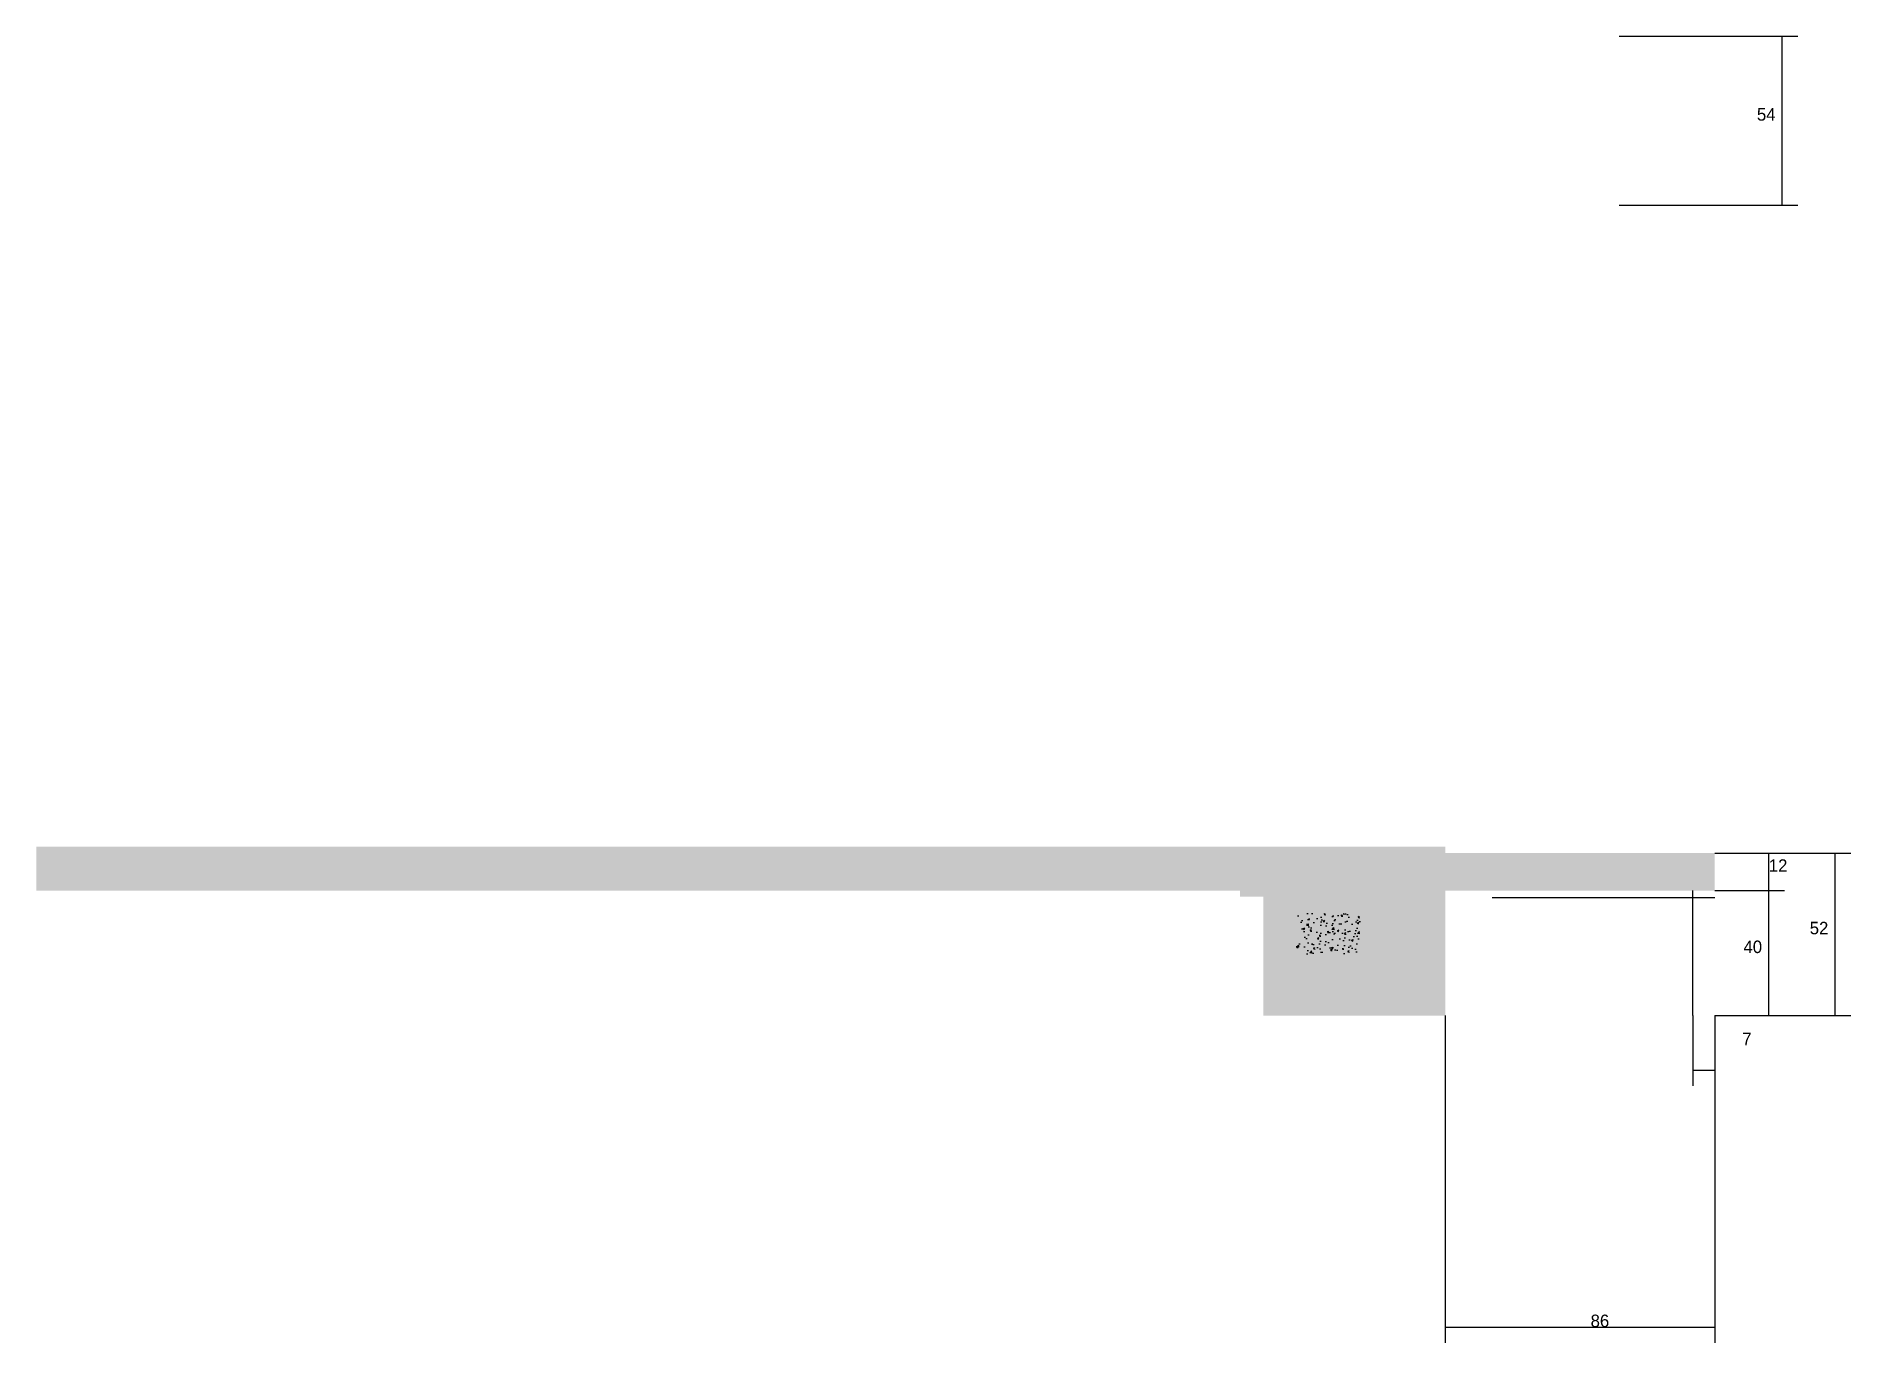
# Model space of a CAD drawing. Header units: metres. Extents: x 132760 to 134282, y 29869 to 30494.
# Drawn here: x 132760 to 133340, y 30021 to 30439 of the extents above; entities that cross this region are included whole.
import ezdxf

# ---------------------------------------------------------------- set-up
doc = ezdxf.new("R2010")
doc.units = ezdxf.units.M
doc.layers.add('COTA', color=241, linetype='Continuous')
doc.layers.add('SARR_2.2x7', color=40, linetype='Continuous')

msp = doc.modelspace()

# ---------------------------------------------------------------- texts
at = {"layer": 'COTA'}
for s, p in [('54', (133310.5, 30412.1)), ('12', (133314.3, 30171.7)), ('52', (133327.4, 30151.7)), ('40', (133306.2, 30145.7)), ('7', (133305.8, 30116.2)), ('86', (133257.3, 30026))]:
    msp.add_text(s, height=4, dxfattribs=at).set_placement(p)

# ---------------------------------------------------------------- hatches: boundary and pattern name
at = {"layer": 'COTA'}
h = msp.add_hatch(dxfattribs=at)
h.set_pattern_fill('AR-CONC', scale=0.03)
h.paths.add_polyline_path([(133210.8, 30125.7), (133210.8, 30165.7), (133297, 30165.7), (133297, 30177.7), (133210.8, 30177.7), (133210.8, 30179.7), (132760.1, 30179.7), (132760.1, 30165.7), (133145.1, 30165.7), (133145.1, 30163.7), (133152.6, 30163.7), (133152.6, 30125.7)])
h = msp.add_hatch(dxfattribs=at)
h.set_pattern_fill('AR-CONC', scale=0.03)
h.paths.add_polyline_path([(133183.8, 30145.4), (133183.8, 30158.4), (133183.8, 30158.4), (133163.3, 30158.4), (133163.3, 30158.4), (133163.3, 30145.4), (133163.3, 30145.4), (133183.8, 30145.4)])

# ---------------------------------------------------------------- linework, layer by layer
for p, q in [((133266.4, 30439.1), (133323.6, 30439.1)), ((133318.6, 30385.1), (133318.6, 30439.1)), ((133266.4, 30385.1), (133323.6, 30385.1)), ((133297, 30177.7), (133319.3, 30177.7)), ((133297, 30177.7), (133340.5, 30177.7)), ((133314.3, 30165.7), (133314.3, 30177.7)), ((133335.5, 30125.7), (133335.5, 30177.7)), ((133297, 30165.7), (133319.3, 30165.7)), ((133297, 30165.7), (133319.3, 30165.7)), ((133314.3, 30125.7), (133314.3, 30165.7)), ((133210.8, 30125.7), (133210.8, 30021)), ((133290, 30125.7), (133290, 30103.2)), ((133297, 30125.7), (133297, 30021)), ((133297, 30125.7), (133319.3, 30125.7)), ((133297, 30125.7), (133340.5, 30125.7)), ((133297, 30125.7), (133297, 30103.2)), ((133290, 30108.2), (133297, 30108.2)), ((133210.8, 30026), (133297, 30026))]:
    msp.add_line(p, q, dxfattribs=at)
at = {"layer": 'SARR_2.2x7'}
for p, q in [((133225.8, 30163.5), (133297, 30163.5)), ((133290, 30125.7), (133290, 30165.7))]:
    msp.add_line(p, q, dxfattribs=at)

msp.set_redraw_order([(e.dxf.handle, doc.entitydb.next_handle()) for e in msp.query("TEXT MTEXT ATTDEF DIMENSION ARC_DIMENSION")])  # texts and dimensions are drawn at this point

doc.saveas('drawing.dxf')
